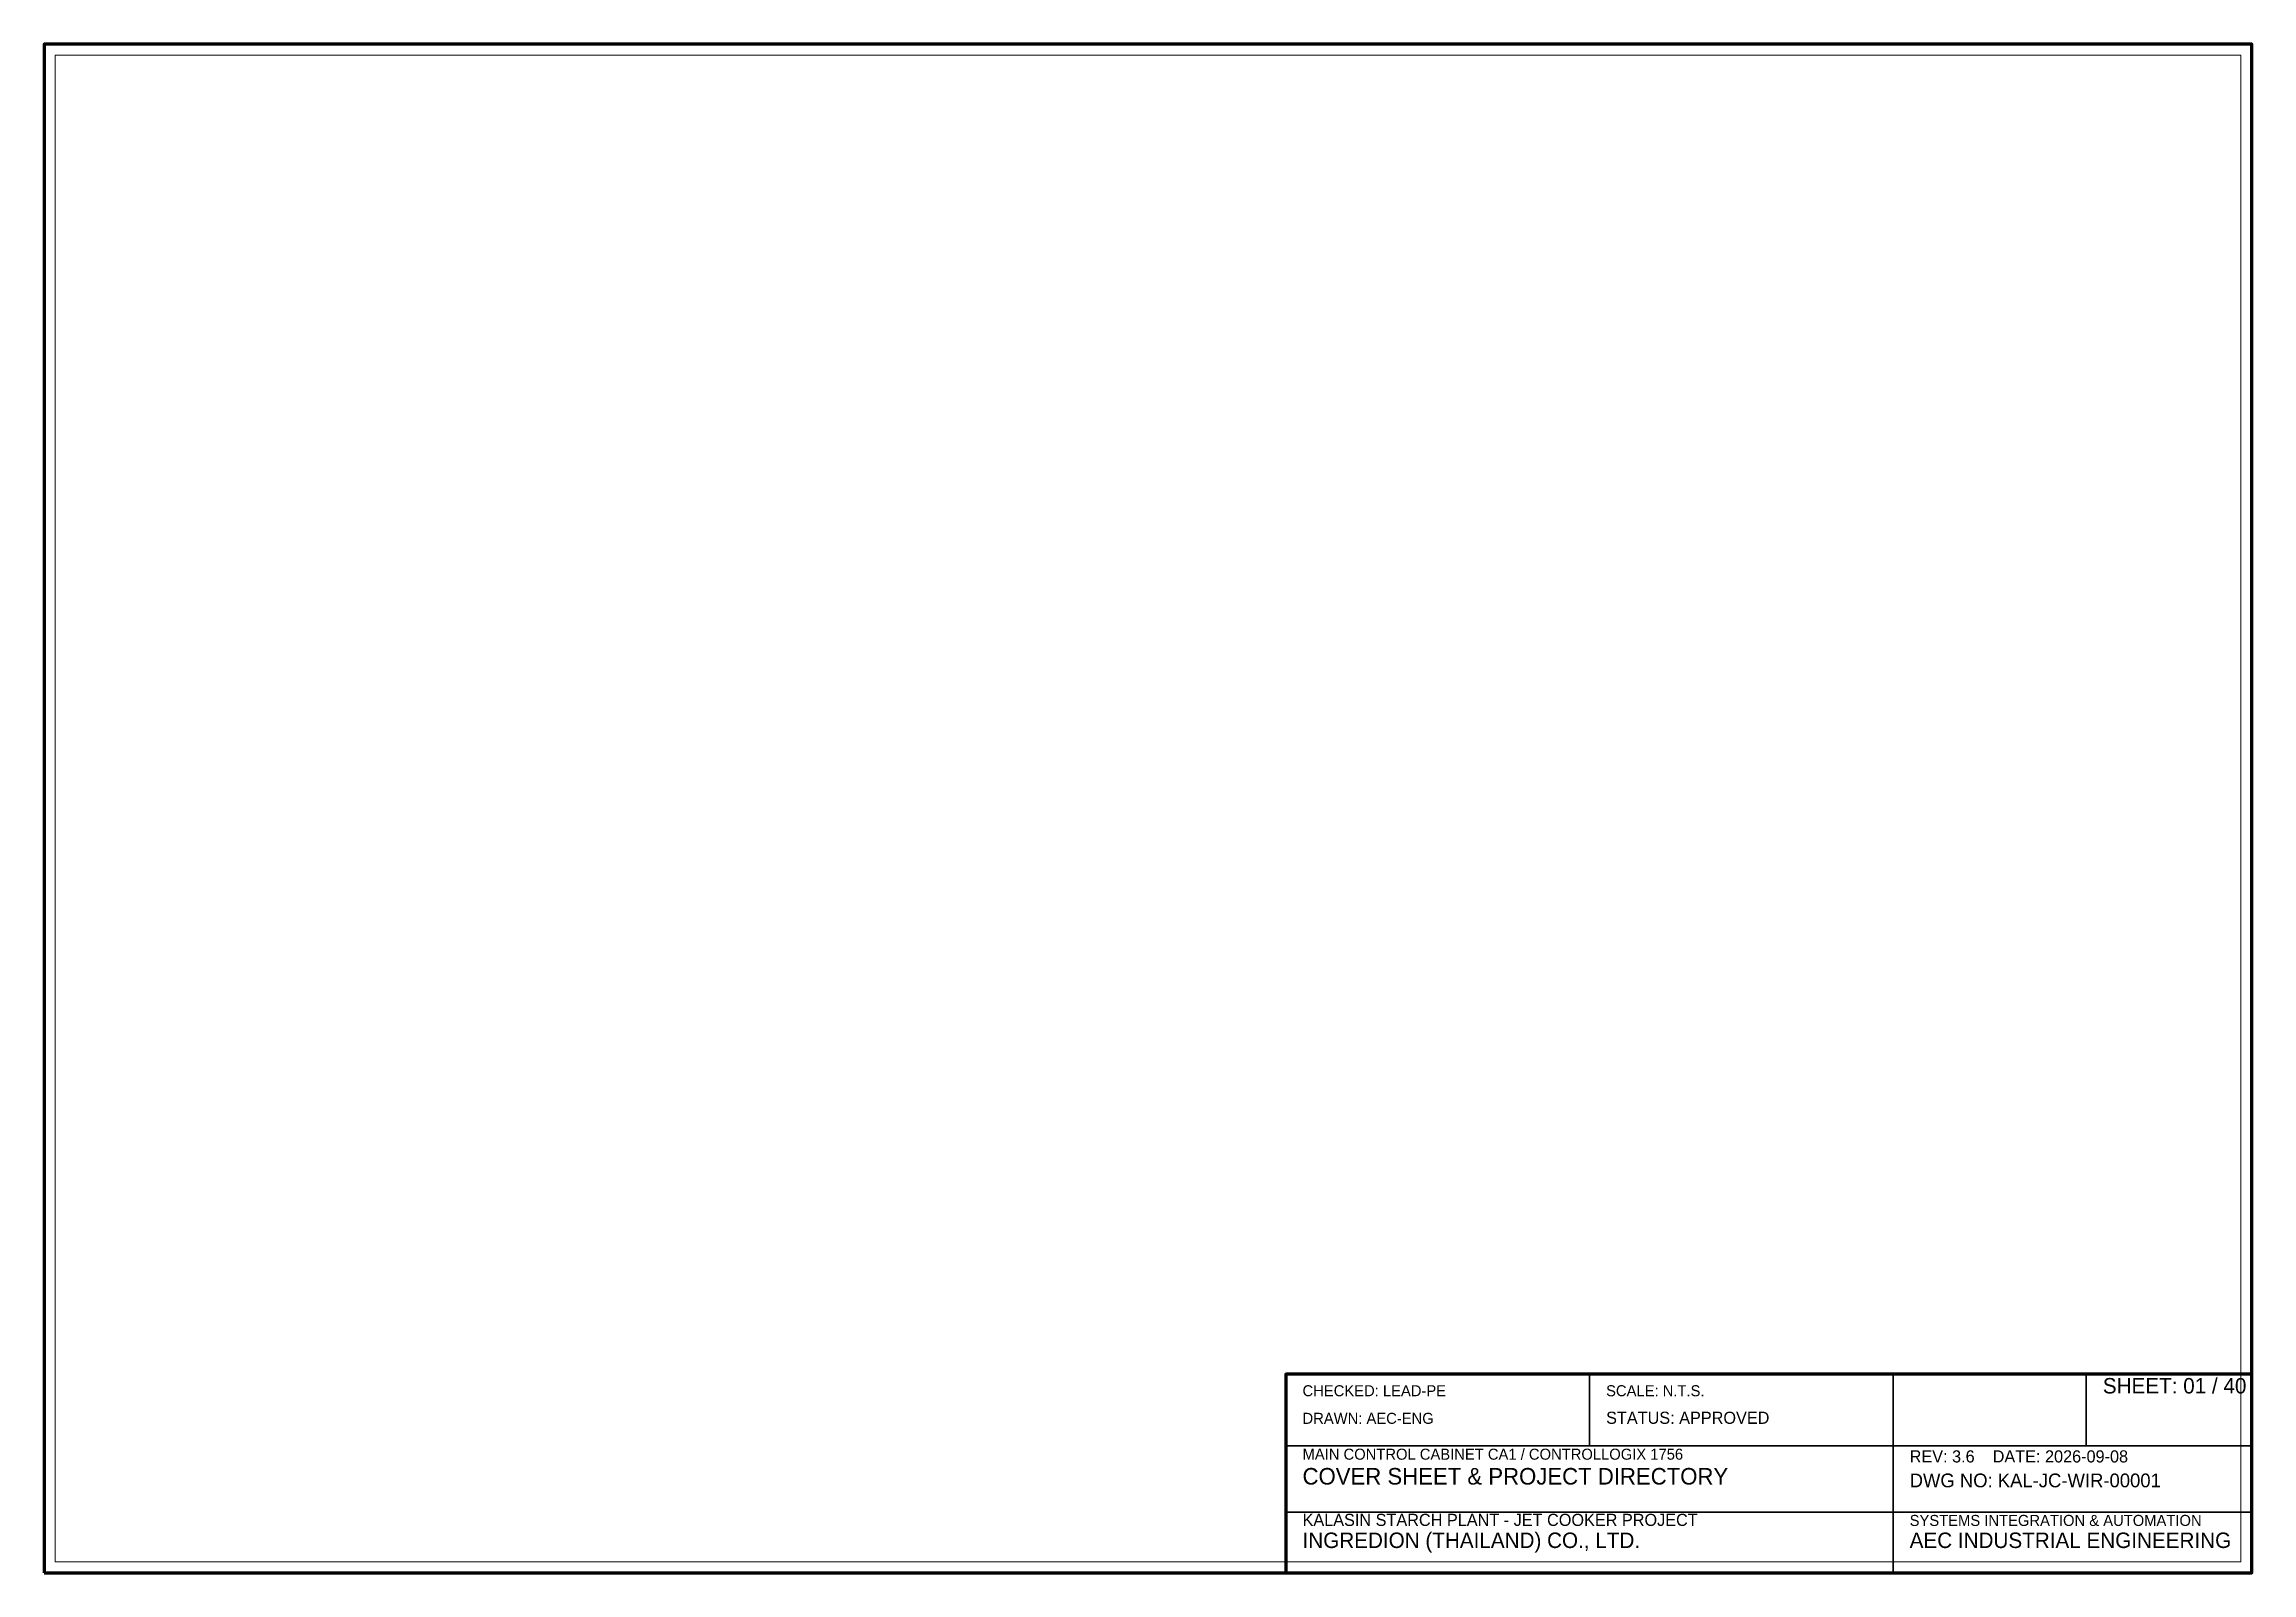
# Model space of a CAD drawing. Header units: millimetres. Extents: x 0 to 2200, y -2240 to 277.
# Drawn here: x 0 to 400, y 0 to 277 of the extents above; entities that cross this region are included whole.
import ezdxf

# ---------------------------------------------------------------- set-up
doc = ezdxf.new("R2010")
doc.units = ezdxf.units.MM
for name, color, linetype, lineweight in [('0_BORDER', 7, 'Continuous', 70), ('0_TITLE_BLOCK', 4, 'Continuous', 35), ('NOTATIONS', 8, 'Continuous', 18), ('TEXTS', 7, 'Continuous', 25)]:
    doc.layers.add(name, color=color, linetype=linetype, lineweight=lineweight)

msp = doc.modelspace()

# ---------------------------------------------------------------- texts
at = {"layer": '0_TITLE_BLOCK'}
for s, height, p in [('SHEET: 01 / 40', 2.8, (373, 32.5)), ('STATUS: APPROVED', 2.2, (283, 27)), ('COVER SHEET & PROJECT DIRECTORY', 3, (228, 16)), ('INGREDION (THAILAND) CO., LTD.', 2.8, (228, 4.5)), ('AEC INDUSTRIAL ENGINEERING', 2.8, (338, 4.5))]:
    msp.add_text(s, height=height, dxfattribs=at).set_placement(p)
at = {"layer": 'TEXTS'}
for s, height, p in [('CHECKED: LEAD-PE', 2, (228, 32)), ('SCALE: N.T.S.', 2, (283, 32)), ('DRAWN: AEC-ENG', 2, (228, 27)), ('MAIN CONTROL CABINET CA1 / CONTROLLOGIX 1756', 2, (228, 20.5)), ('REV: 3.6    DATE: 2026-09-08', 2.2, (338, 20)), ('DWG NO: KAL-JC-WIR-00001', 2.5, (338, 15.5)), ('KALASIN STARCH PLANT - JET COOKER PROJECT', 2.2, (228, 8.5)), ('SYSTEMS INTEGRATION & AUTOMATION', 2, (338, 8.5))]:
    msp.add_text(s, height=height, dxfattribs=at).set_placement(p)

# ---------------------------------------------------------------- linework, layer by layer
at = {"layer": '0_BORDER'}
for points in [[(0, 0), (400, 0), (400, 277), (0, 277)], [(225, 0), (400, 0), (400, 36), (225, 36)]]:
    msp.add_lwpolyline(points, close=True, dxfattribs=at)
at = {"layer": '0_TITLE_BLOCK'}
for p, q in [((280, 23), (280, 36)), ((335, 23), (335, 36)), ((370, 23), (370, 36)), ((225, 23), (400, 23)), ((335, 0), (335, 23)), ((225, 11), (400, 11))]:
    msp.add_line(p, q, dxfattribs=at)
at = {"layer": 'NOTATIONS'}
msp.add_lwpolyline([(2, 2), (398, 2), (398, 275), (2, 275)], close=True, dxfattribs=at)

msp.set_redraw_order([(e.dxf.handle, doc.entitydb.next_handle()) for e in msp.query("TEXT MTEXT ATTDEF DIMENSION ARC_DIMENSION")])  # texts and dimensions are drawn at this point

doc.saveas('drawing.dxf')
